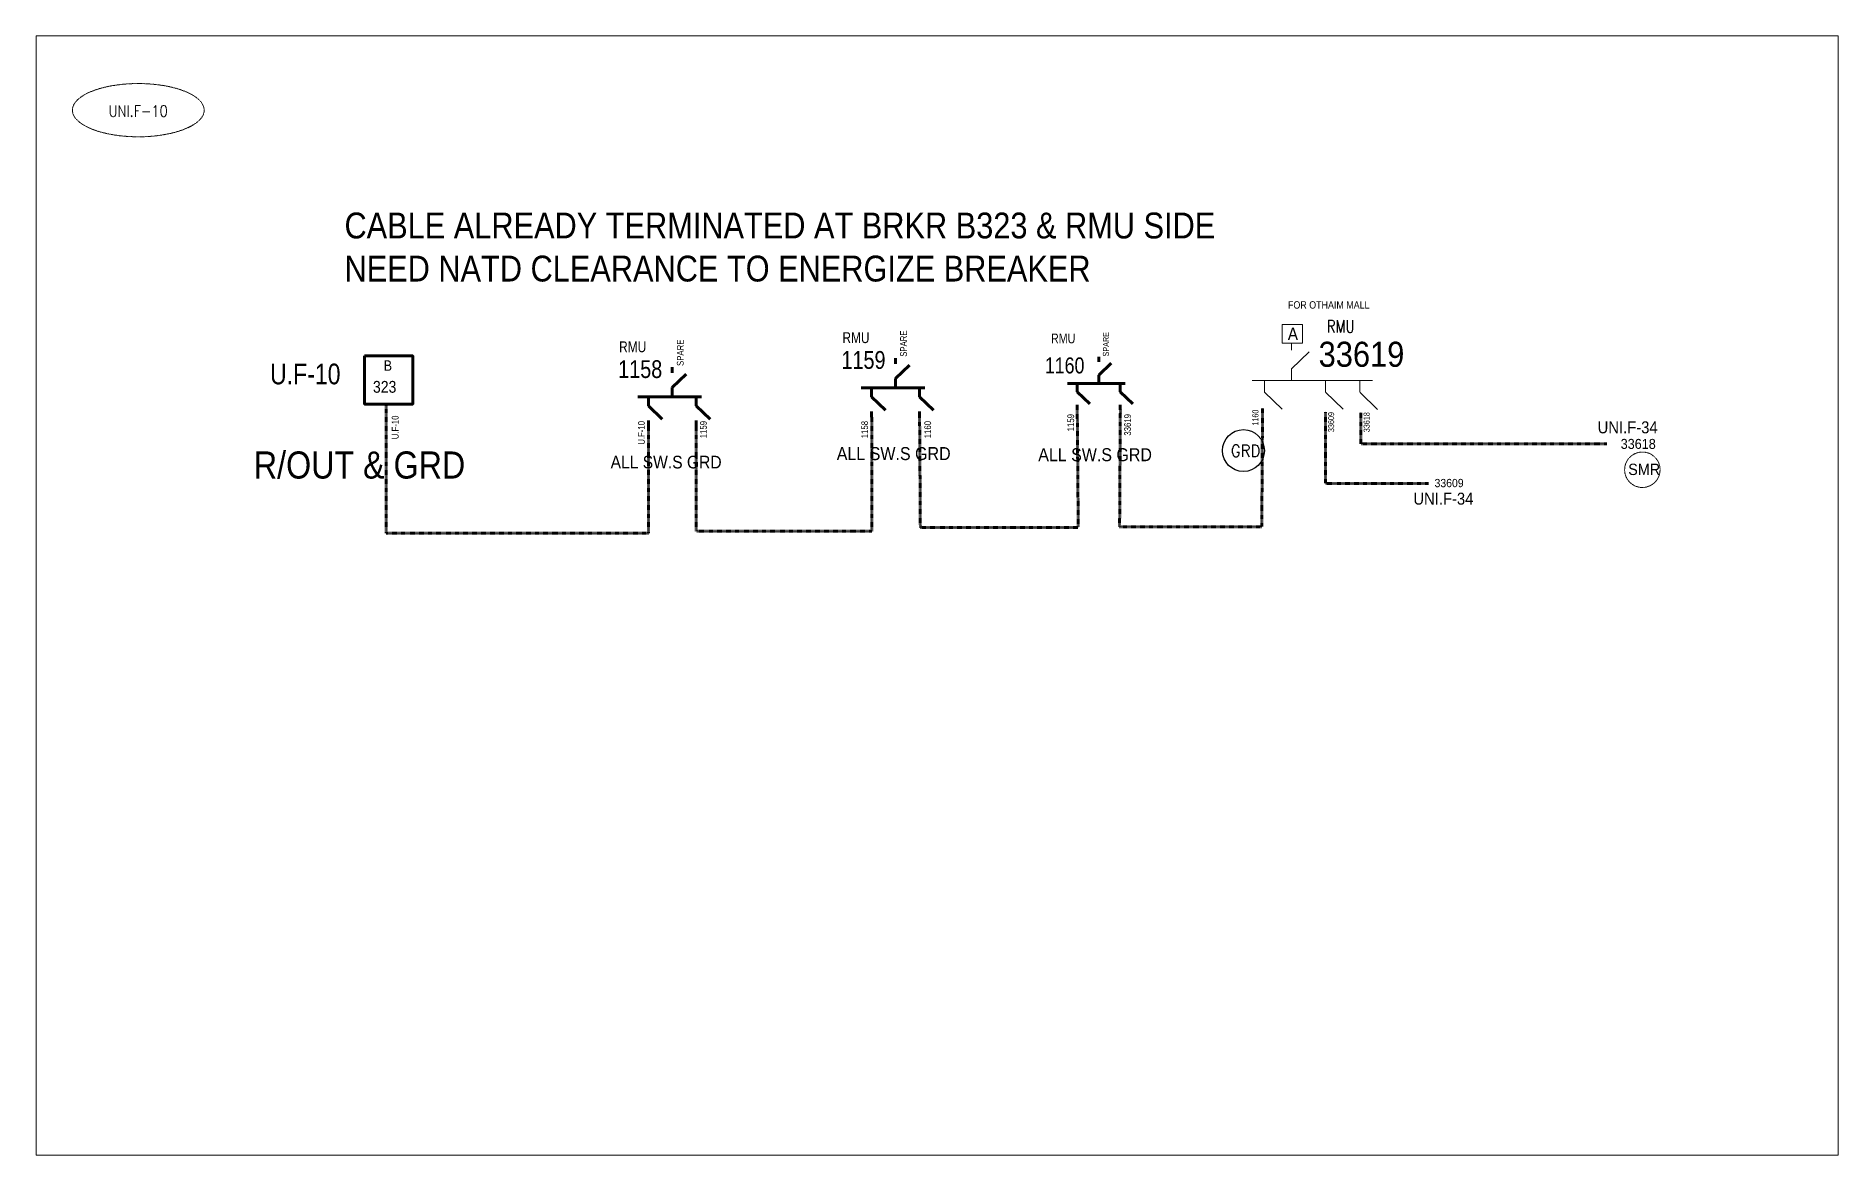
# Model space of a CAD drawing. Header units: metres. Extents: x 65984 to 144644, y -19036 to 23726.
# Drawn here: x 82099 to 83554, y 4729 to 5632 of the extents above; entities that cross this region are included whole.
import ezdxf
from ezdxf.enums import TextEntityAlignment as Align

# ---------------------------------------------------------------- set-up
doc = ezdxf.new("R2010")
doc.units = ezdxf.units.M
doc.header["$MEASUREMENT"] = 0
doc.linetypes.add('DGN Style 3', pattern=[0.013877, 0, -0.013877])
for name, color, linetype, lineweight in [('d_eos', 111, 'Continuous', 40), ('d_eos no', 121, 'Continuous', 40), ('d_switch', 95, 'Continuous', 40), ('d_tf no', 6, 'Continuous', 40), ('d_ug cable', 95, 'Continuous', 40), ('fedr no', 95, 'Continuous', 40), ('GRID STATION  04', 7, 'Continuous', 40), ('Level 37', 7, 'Continuous', 0), ('O H MAIN FEEDER', 4, 'Continuous', 100), ('SW N O', 114, 'Continuous', 30)]:
    doc.layers.add(name, color=color, linetype=linetype, lineweight=lineweight)
doc.styles.add('NASKHF', font='naskhf.shx', dxfattribs={"height": 8})
doc.styles.add('Style-Arial', font='arial.ttf')
doc.styles.add('Style-ENGINEERING', font='ENGINEERING.shx')
doc.styles.add('Style-msdefault', font='msdefault.shx')
doc.styles.add('Style-STANDARD', font='STANDARD.shx')

msp = doc.modelspace()

# ---------------------------------------------------------------- texts
at = {"layer": 'd_eos no', "color": 7, "linetype": 'Continuous', "lineweight": 53, "ltscale": 0.9, "style": 'Style-msdefault', "width": 0.818182}
for p in [(82570.1, 5376.8), (82750.4, 5384.2)]:
    msp.add_text('RMU', height=8.77, dxfattribs=at).set_placement(p)
at = {"layer": 'd_eos no', "color": 7, "linetype": 'Continuous', "lineweight": 53, "ltscale": 0.81, "style": 'Style-msdefault', "width": 0.818182}
msp.add_text('RMU', height=7.89, dxfattribs=at).set_placement((82918.8, 5384))
at = {"layer": 'd_eos no', "color": 7, "linetype": 'Continuous', "lineweight": 140, "ltscale": 0.9, "style": 'Style-msdefault', "width": 0.833333}
for s, height, p in [('1158', 14.35, (82569.3, 5356)), ('1159', 14.35, (82749.6, 5363.4)), ('U.F-10', 16.7, (82288.2, 5350.9))]:
    msp.add_text(s, height=height, dxfattribs=at).set_placement(p)
at = {"layer": 'd_eos no', "color": 7, "linetype": 'Continuous', "lineweight": 140, "ltscale": 0.81, "style": 'Style-msdefault', "width": 0.833333}
msp.add_text('1160', height=12.91, dxfattribs=at).set_placement((82913.8, 5359.7))
at = {"layer": 'd_switch', "color": 2, "linetype": 'Continuous', "lineweight": 30, "style": 'Style-msdefault', "width": 0.9}
msp.add_text('FOR OTHAIM MALL', height=5.968, dxfattribs=at).set_placement((83176, 5418), align=Align.TOP_RIGHT)
at = {"layer": 'd_switch', "color": 7, "linetype": 'Continuous', "lineweight": 30, "ltscale": 0.9, "style": 'Style-ENGINEERING', "width": 0.857143}
for s, p in [('SPARE', (82616.7, 5387)), ('SPARE', (82797, 5394.4)), ('U.F-10', (82386.5, 5325.7)), ('1159', (82932, 5326.9)), ('33619', (82977.9, 5326.9)), ('U.F-10', (82585.3, 5321.3)), ('1159', (82635.4, 5321.3)), ('1158', (82765.6, 5321.3)), ('1160', (82816.5, 5321.3))]:
    msp.add_text(s, height=5.47, rotation=90, dxfattribs=at).set_placement(p, align=Align.TOP_RIGHT)
at = {"layer": 'd_switch', "color": 7, "linetype": 'Continuous', "lineweight": 30, "ltscale": 0.81, "style": 'Style-ENGINEERING', "width": 0.857143}
for s, p in [('SPARE', (82960.7, 5393.1)), ('1160', (83081.4, 5330.5)), ('33609', (83142.5, 5328.5)), ('33618', (83171.2, 5328.4))]:
    msp.add_text(s, height=4.92, rotation=90, dxfattribs=at).set_placement(p, align=Align.TOP_RIGHT)
at = {"layer": 'd_switch', "color": 55, "linetype": 'Continuous', "lineweight": 30, "ltscale": 2.43849, "style": 'Style-ENGINEERING', "width": 0.921053}
for p in [(83360.2, 5321), (83211.4, 5263.4)]:
    msp.add_text('UNI.F-34', height=9.7, dxfattribs=at).set_placement(p, align=Align.TOP_LEFT)
at = {"layer": 'd_switch', "color": 2, "linetype": 'Continuous', "lineweight": 30, "ltscale": 2.185126, "style": 'Style-ENGINEERING', "width": 0.921053}
msp.add_text('ALL SW.S GRD', height=10.496, dxfattribs=at).set_placement((82745.8, 5300.2), align=Align.TOP_LEFT)
at = {"layer": 'd_switch', "color": 2, "linetype": 'Continuous', "lineweight": 30, "ltscale": 2.546915, "style": 'Style-ENGINEERING', "width": 0.921053}
msp.add_text('ALL SW.S GRD', height=10.479, dxfattribs=at).set_placement((82908.5, 5299.3), align=Align.TOP_LEFT)
at = {"layer": 'd_switch', "color": 2, "linetype": 'Continuous', "lineweight": 30, "ltscale": 1.845647, "style": 'Style-ENGINEERING', "width": 0.921053}
msp.add_text('ALL SW.S GRD', height=10.231, dxfattribs=at).set_placement((82563.2, 5293.2), align=Align.TOP_LEFT)
at = {"layer": 'd_tf no', "color": 2, "linetype": 'Continuous', "lineweight": 13, "style": 'Style-msdefault', "width": 0.945946}
msp.add_text('33618', height=8.06, dxfattribs=at).set_placement((83378.8, 5306.8), align=Align.TOP_LEFT)
at = {"layer": 'd_tf no', "color": 1, "linetype": 'Continuous', "lineweight": 13, "style": 'Style-msdefault', "width": 0.947368}
msp.add_text('SMR', height=9.16, dxfattribs=at).set_placement((83384.9, 5286.8), align=Align.TOP_LEFT)
at = {"layer": 'd_tf no', "color": 7, "linetype": 'Continuous', "lineweight": 40, "style": 'Style-msdefault', "width": 0.945946}
msp.add_text('33609', height=6.68, dxfattribs=at).set_placement((83228.5, 5274.5), align=Align.TOP_LEFT)
at = {"layer": 'fedr no', "color": 6, "linetype": 'Continuous', "lineweight": 13, "style": 'Style-STANDARD', "width": 0.909091}
msp.add_text('UNI.F-10', height=9.19, dxfattribs=at).set_placement((82181.7, 5571.6), align=Align.MIDDLE_CENTER)
at = {"layer": 'GRID STATION  04', "color": 11, "linetype": 'Continuous', "lineweight": 70, "ltscale": 0.9, "style": 'Style-msdefault', "width": 0.888889}
for s, height, p in [('B', 8.45, (82380, 5361.8)), ('323', 9.53, (82371.3, 5344.1))]:
    msp.add_text(s, height=height, dxfattribs=at).set_placement(p)
at = {"layer": 'GRID STATION  04', "color": 2, "linetype": 'Continuous', "lineweight": 70, "ltscale": 1.299206, "style": 'Style-msdefault', "width": 0.888889}
msp.add_text('R/OUT & GRD', height=21.907, dxfattribs=at).set_placement((82275.1, 5296.7), align=Align.TOP_LEFT)
at = {"layer": 'GRID STATION  04', "color": 2, "linetype": 'Continuous', "lineweight": 70, "ltscale": 1.474869, "insert": (82348.3, 5489.6), "char_height": 20.873, "attachment_point": 1, "style": 'NASKHF'}
msp.add_mtext('\\Fmsdefault;\\H1x;\\W0.888889;CABLE ALREADY TERMINATED AT BRKR B323 & RMU SIDE\\PNEED NATD CLEARANCE TO ENERGIZE BREAKER', dxfattribs=at)
at = {"layer": 'Level 37', "color": 7, "linetype": 'Continuous', "lineweight": 13, "ltscale": 2.025, "style": 'Style-STANDARD', "width": 0.854701}
msp.add_text('RMU', height=10.11, dxfattribs=at).set_placement((83152.7, 5397.7), align=Align.MIDDLE_CENTER)
at = {"layer": 'Level 37', "color": 7, "linetype": 'Continuous', "lineweight": 13, "ltscale": 2.025, "style": 'Style-Arial', "width": 0.88}
for s, height, p in [('A', 10.1, (83110, 5396.7)), ('33619', 20.25, (83134.9, 5385.3))]:
    msp.add_text(s, height=height, dxfattribs=at).set_placement(p, align=Align.TOP_LEFT)

# ---------------------------------------------------------------- blocks, each defined once
blk = doc.blocks.new('*U4085')
at = {"layer": 'd_eos', "color": 7, "linetype": 'Continuous', "lineweight": 211, "ltscale": 1.017774}
for p, q in [((-12.95, 12.1), (-12.95, 14.93)), ((-12.95, 4.66), (-5.94, 11.45)), ((11.34, 12.1), (11.34, 14.92)), ((11.34, 4.66), (18.34, 11.45)), ((14.01, 0.01), (-18.32, 0.01)), ((-12.95, 0.01), (-12.95, 4.66)), ((-0.8, 0.01), (-0.8, -4.64)), ((11.34, 0.01), (11.34, 4.66)), ((-0.8, -4.64), (6.2, -11.44)), ((-0.8, -12.09), (-0.8, -14.91))]:
    blk.add_line(p, q, dxfattribs=at)
blk = doc.blocks.new('*U846')
at = {"layer": 'd_eos', "color": 7, "linetype": 'Continuous', "lineweight": 211, "ltscale": 0.638341}
for p, q in [((-12.9, 12.1), (-12.9, 14.9)), ((-12.9, 4.7), (-5.9, 11.5)), ((11.3, 12.1), (11.3, 14.9)), ((11.3, 4.7), (18.3, 11.5)), ((14, 0), (-18.3, 0)), ((-12.9, 0), (-12.9, 4.7)), ((-0.8, 0), (-0.8, -4.6)), ((11.3, 0), (11.3, 4.7)), ((-0.8, -4.6), (6.2, -11.4)), ((-0.8, -12.1), (-0.8, -14.9))]:
    blk.add_line(p, q, dxfattribs=at)
blk = doc.blocks.new('*U4087')
at = {"layer": 'SW N O', "color": 2}
blk.add_circle((0, 0), 16.8, dxfattribs=at)
at = {"layer": 'SW N O', "color": 2, "style": 'Style-STANDARD'}
blk.add_text('GRD', height=9.6, dxfattribs=at).set_placement((1.7, -0.2), align=Align.MIDDLE_CENTER)

# ---------------------------------------------------------------- linework, layer by layer
at = {"layer": 'd_eos', "color": 7, "linetype": 'Continuous', "lineweight": 13, "ltscale": 0.969163}
for p, q in [((83113.1, 5378.4), (83113.1, 5384.1)), ((83113.1, 5363.3), (83127.3, 5377)), ((83113.1, 5353.9), (83113.1, 5363.3)), ((83178.5, 5353.9), (83081.2, 5353.9)), ((83091.3, 5353.9), (83091.3, 5344.5)), ((83091.3, 5344.5), (83105.5, 5330.8)), ((83140.5, 5354.1), (83140.5, 5344.7)), ((83140.5, 5344.6), (83154.7, 5330.8)), ((83168.3, 5353.9), (83168.3, 5344.5)), ((83168.4, 5344.4), (83182.5, 5330.6))]:
    msp.add_line(p, q, dxfattribs=at)
at = {"layer": 'd_ug cable', "color": 20, "linetype": 'DGN Style 3', "lineweight": 100}
for p, q in [((83140.4, 5328.7), (83140.4, 5270.8)), ((83168.9, 5328.2), (83168.9, 5302.7)), ((83367.7, 5302.7), (83168.9, 5302.7)), ((83223.7, 5270.8), (83140.4, 5270.8))]:
    msp.add_line(p, q, dxfattribs=at)
at = {"layer": 'd_ug cable', "color": 7, "linetype": 'Continuous', "lineweight": 0, "flags": 128}
msp.add_lwpolyline([(83105.4, 5384.1), (83121.8, 5384.1), (83121.8, 5399.1), (83105.4, 5399.1)], close=True, dxfattribs=at)
at = {"layer": 'd_ug cable', "color": 11, "linetype": 'DGN Style 3', "lineweight": 100, "flags": 128}
for points in [[(82382, 5334.5), (82382, 5230.7), (82593.7, 5230.7), (82593.7, 5317.1)], [(82812.7, 5324.4), (82813.3, 5235.2), (82940.8, 5235.2), (82940, 5330.2)], [(82974.8, 5330.2), (82974.2, 5235.8), (83089, 5235.8), (83089.6, 5331.7)], [(82632.4, 5317.1), (82632.4, 5232.4), (82774.1, 5232.4), (82774, 5324.4)]]:
    msp.add_lwpolyline(points, dxfattribs=at)
at = {"layer": 'd_ug cable', "color": 2, "linetype": 'DGN Style 3', "lineweight": 13}
msp.add_circle((83396.3, 5281.9), 14.3, dxfattribs=at)
at = {"layer": 'fedr no', "color": 82, "linetype": 'DGN Style 3', "lineweight": 13, "true_color": 0x1dc70e}
msp.add_ellipse((82181.8, 5572.3), major_axis=(53.2, 0), ratio=0.40411, dxfattribs=at)
at = {"layer": 'GRID STATION  04', "color": 11, "linetype": 'Continuous', "lineweight": 70, "ltscale": 1.402757, "flags": 128}
msp.add_lwpolyline([(82364.5, 5373.9), (82364.5, 5335), (82403.4, 5335), (82403.4, 5373.9)], close=True, dxfattribs=at)
at = {"layer": 'O H MAIN FEEDER', "color": 140, "lineweight": 13, "ltscale": 0.498271, "flags": 128}
msp.add_lwpolyline([(82099.2, 5632.2), (83554.3, 5632.2), (83554.3, 4728.5), (82099.2, 4728.5)], close=True, dxfattribs=at)

# ---------------------------------------------------------------- block references
at = {"layer": 'd_eos', "color": 7, "linetype": 'Continuous', "lineweight": 211, "ltscale": 1.017774, "extrusion": (0, 0, -1), "xscale": 1.594404900000001, "yscale": 1.594404900000001, "zscale": 1.594404900000001, "rotation": 180.0000000000001}
for p in [(-82794.6, 5348.2), (-82614.3, 5340.9)]:
    msp.add_blockref('*U4085', p, dxfattribs=at)
at = {"layer": 'd_eos', "color": 7, "linetype": 'Continuous', "lineweight": 211, "ltscale": 0.915997, "extrusion": (0, 0, -1), "xscale": 1.434964410000001, "yscale": 1.434964410000001, "zscale": 1.434964410000001, "rotation": 180.0000000000001}
msp.add_blockref('*U846', (-82958.5, 5351.6), dxfattribs=at)
at = {"layer": 'SW N O', "color": 2, "xscale": 1.006935800507482, "yscale": 1.006935800507482, "zscale": 1.006935800507482}
msp.add_blockref('*U4087', (83074.2, 5297.4), dxfattribs=at)

msp.set_redraw_order([(e.dxf.handle, doc.entitydb.next_handle()) for e in msp.query("TEXT MTEXT ATTDEF DIMENSION ARC_DIMENSION")])  # texts and dimensions are drawn at this point

doc.saveas('drawing.dxf')
